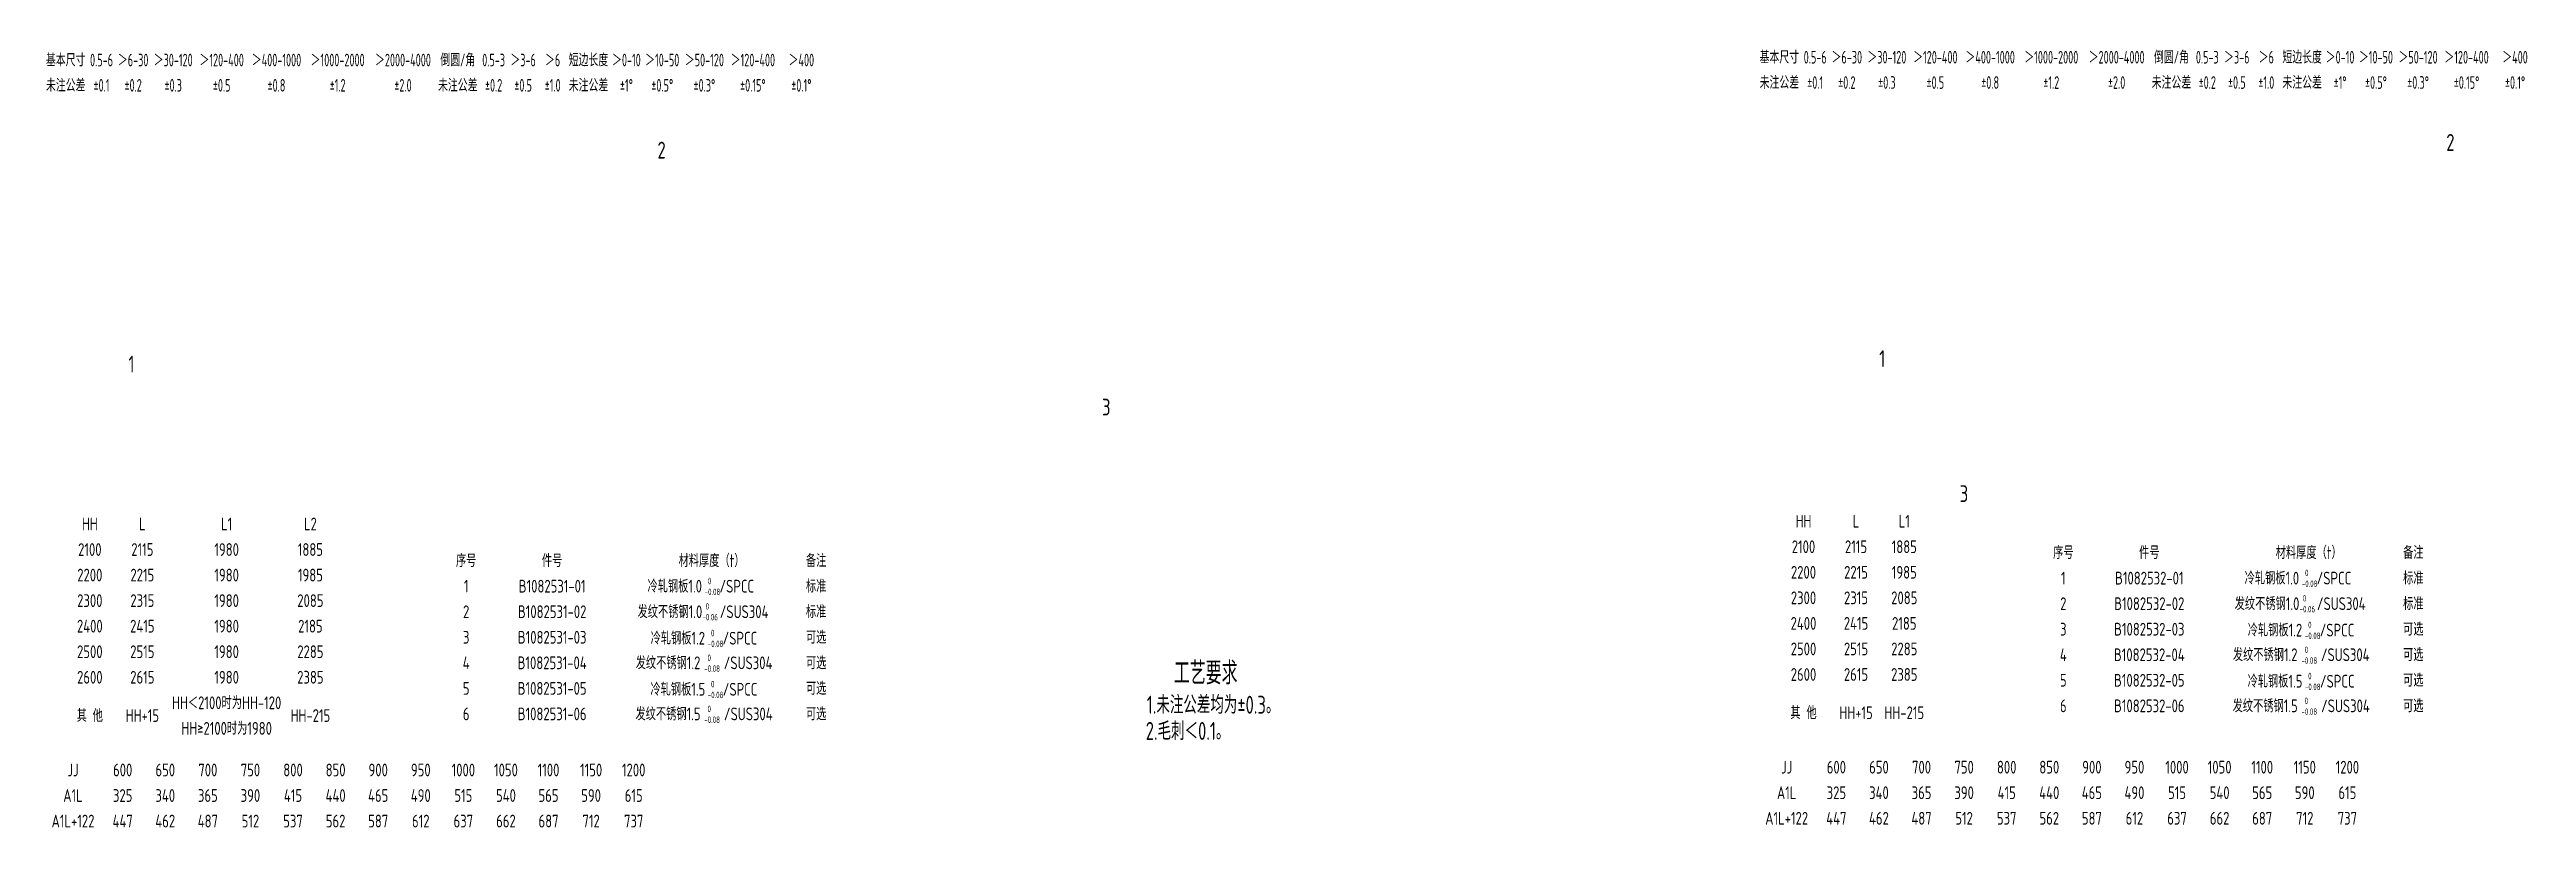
# Model space of a CAD drawing. Header units: inches. Extents: x 14216 to 120088, y -29410 to 23559.
# Drawn here: x 18852 to 24087, y -1075 to 569 of the extents above; entities that cross this region are included whole.
import ezdxf
from ezdxf.enums import TextEntityAlignment as Align

# ---------------------------------------------------------------- set-up
doc = ezdxf.new("R2010")
doc.units = ezdxf.units.IN
doc.header["$LTSCALE"] = 0.3
doc.header["$MEASUREMENT"] = 0
for name, color, linetype in [('1粗实线', 4, 'Continuous'), ('2', 2, 'Continuous'), ('2细实线', 2, 'Continuous')]:
    doc.layers.add(name, color=color, linetype=linetype)
doc.layers.add('粗实线', color=7, linetype='Continuous', lineweight=30)
doc.styles.add('HZ', font='isocp2.shx', dxfattribs={"width": 0.7, "bigfont": 'hztxt.shx'})

msp = doc.modelspace()

# ---------------------------------------------------------------- texts
at = {"layer": '1粗实线', "color": 4, "style": 'HZ', "width": 0.8}
for s, p in [('2', (20136.555, 338.939)), ('2', (23917.093, 355.216)), ('1', (19018.505, -113.408)), ('1', (22718.698, -101.783)), ('3', (21076.038, -204.121)), ('3', (22888.784, -387.257))]:
    msp.add_text(s, height=35.64, dxfattribs=at).set_placement(p)
at = {"layer": '2', "style": 'HZ', "width": 0.8}
for s, p in [('HH', (22558.651, -427.667)), ('L', (22669.651, -427.667)), ('L1', (22771.651, -427.667)), ('HH', (18936.885, -433.571)), ('L', (19047.885, -433.571)), ('L1', (19226.049, -433.571)), ('L2', (19403.049, -433.571)), ('2100', (22558.651, -481.667)), ('2115', (22669.651, -481.667)), ('1885', (22771.651, -481.667)), ('2100', (18936.885, -487.571)), ('2115', (19047.885, -487.571)), ('1980', (19226.049, -487.571)), ('1885', (19403.049, -487.571)), ('序号', (19732.313, -511.071)), ('件号', (19913.988, -511.071)), ('材料厚度（t）', (20250.874, -511.071)), ('备注', (20471.936, -511.071)), ('2200', (22558.651, -535.667)), ('2215', (22669.651, -535.667)), ('1985', (22771.651, -535.667)), ('序号', (23107.807, -494.001)), ('件号', (23289.482, -494.001)), ('材料厚度（t）', (23626.368, -494.001)), ('备注', (23847.43, -494.001)), ('2200', (18936.885, -541.571)), ('2215', (19047.885, -541.571)), ('1980', (19226.049, -541.571)), ('1985', (19403.049, -541.571)), ('1', (19732.313, -565.071)), ('B1082531-01', (19913.988, -565.071)), ('冷轧钢板1.0   /SPCC', (20228.148, -565.071)), ('标准', (20471.936, -565.071)), ('1', (23107.807, -548.001)), ('B1082532-01', (23289.482, -548.001)), ('冷轧钢板1.0   /SPCC', (23603.642, -548.001)), ('标准', (23847.43, -548.001)), ('2300', (18936.885, -595.571)), ('2315', (19047.885, -595.571)), ('1980', (19226.049, -595.571)), ('2085', (19403.049, -595.571)), ('2', (19732.313, -619.071)), ('B1082531-02', (19913.988, -619.071)), ('发纹不锈钢1.0   /SUS304 ', (20238.962, -619.071)), ('标准', (20471.936, -619.071)), ('2300', (22558.651, -589.667)), ('2315', (22669.651, -589.667)), ('2085', (22771.651, -589.667)), ('2', (23107.807, -602.001)), ('B1082532-02', (23289.482, -602.001)), ('发纹不锈钢1.0   /SUS304 ', (23614.456, -602.001)), ('标准', (23847.43, -602.001)), ('2400', (18936.885, -649.571)), ('2415', (19047.885, -649.571)), ('1980', (19226.049, -649.571)), ('2185', (19403.049, -649.571)), ('3', (19732.313, -673.071)), ('B1082531-03', (19913.988, -673.071)), ('冷轧钢板1.2   /SPCC', (20234.692, -675.01)), ('可选', (20471.936, -673.071)), ('2400', (22558.651, -643.667)), ('2415', (22669.651, -643.667)), ('2185', (22771.651, -643.667)), ('3', (23107.807, -656.001)), ('B1082532-03', (23289.482, -656.001)), ('冷轧钢板1.2   /SPCC', (23610.186, -657.94)), ('可选', (23847.43, -656.001)), ('2500', (18936.885, -703.571)), ('2515', (19047.885, -703.571)), ('1980', (19226.049, -703.571)), ('2285', (19403.049, -703.571)), ('4', (19732.313, -727.071)), ('B1082531-04', (19913.988, -727.071)), ('发纹不锈钢1.2    /SUS304 ', (20241.207, -727.071)), ('可选', (20471.936, -727.071)), ('2500', (22558.651, -697.667)), ('2515', (22669.651, -697.667)), ('2285', (22771.651, -697.667)), ('4', (23107.807, -710.001)), ('B1082532-04', (23289.482, -710.001)), ('发纹不锈钢1.2    /SUS304 ', (23616.7, -710.001)), ('可选', (23847.43, -710.001)), ('2600', (18936.885, -757.571)), ('2615', (19047.885, -757.571)), ('1980', (19226.049, -757.571)), ('2385', (19403.049, -757.571)), ('5', (19732.313, -781.071)), ('B1082531-05', (19913.988, -781.071)), ('冷轧钢板1.5   /SPCC', (20234.692, -783.01)), ('可选', (20471.936, -781.071)), ('2600', (22558.651, -751.667)), ('2615', (22669.651, -751.667)), ('2385', (22771.651, -751.667)), ('5', (23107.807, -764.001)), ('B1082532-05', (23289.482, -764.001)), ('冷轧钢板1.5   /SPCC', (23610.186, -765.94)), ('可选', (23847.43, -764.001)), ('其 他', (18936.885, -838.571)), ('HH+15', (19047.885, -838.571)), ('HH＜2100时为HH-120', (19226.049, -811.571)), ('HH-215', (19403.049, -838.571)), ('6', (19732.313, -835.071)), ('B1082531-06', (19913.988, -835.071)), ('发纹不锈钢1.5    /SUS304 ', (20241.207, -835.071)), ('可选', (20471.936, -835.071)), ('其 他', (22558.651, -832.667)), ('HH+15', (22669.651, -832.667)), ('HH-215', (22771.651, -832.667)), ('6', (23107.807, -818.001)), ('B1082532-06', (23289.482, -818.001)), ('发纹不锈钢1.5    /SUS304 ', (23616.7, -818.001)), ('可选', (23847.43, -818.001)), ('HH≥2100时为1980', (19226.049, -865.571))]:
    msp.add_text(s, height=27, dxfattribs=at).set_placement(p, align=Align.MIDDLE_CENTER)
at = {"layer": '2', "color": 6, "style": 'HZ', "width": 0.75}
for s, p in [('1.未注公差均为±0.3。', (21170.63, -834.675)), ('2.毛刺＜0.1。', (21168.484, -890.071))]:
    msp.add_text(s, height=38, dxfattribs=at).set_placement(p)
at = {"layer": '2', "char_height": 13.728, "attachment_point": 1, "style": 'HZ'}
for s, insert in [(' 0\\P-0.08', (20236.256, -547.219)), (' 0\\P-0.08', (23611.749, -530.149)), (' 0\\P-0.06', (20231.648, -600.736)), (' 0\\P-0.06', (23607.142, -583.666)), (' 0\\P-0.08', (20242.799, -657.159)), (' 0\\P-0.08', (23618.293, -640.089)), (' 0\\P-0.08', (20235.576, -709.596)), (' 0\\P-0.08', (23611.07, -692.526)), (' 0\\P-0.08', (20242.799, -765.159)), (' 0\\P-0.08', (23618.293, -748.089)), (' 0\\P-0.08', (20235.576, -817.596)), (' 0\\P-0.08', (23611.07, -800.526))]:
    msp.add_mtext(s, dxfattribs=dict(at, insert=insert))
at = {"layer": '2细实线', "linetype": 'ByBlock', "style": 'HZ', "width": 0.65}
for s, p in [('基本尺寸', (18885.902, 547.282)), ('0.5-6', (18961.637, 547.282)), ('＞6-30', (19028.462, 547.282)), ('＞30-120', (19113.107, 547.282)), ('＞120-400', (19215.572, 547.282)), ('＞400-1000', (19331.402, 547.282)), ('＞1000-2000', (19460.597, 547.282)), ('＞2000-4000', (19598.702, 547.282)), ('倒圆/角', (19714.532, 547.282)), ('0.5-3', (19790.267, 547.282)), ('＞3-6', (19852.637, 547.282)), ('＞6', (19915.007, 547.282)), ('短边长度', (19990.742, 547.282)), ('＞0-10', (20070.932, 547.282)), ('＞10-50', (20146.667, 547.282)), ('＞50-120', (20235.767, 547.282)), ('＞120-400', (20338.232, 547.282)), ('＞400', (20440.697, 547.282)), ('基本尺寸', (22507.668, 553.186)), ('0.5-6', (22583.403, 553.186)), ('＞6-30', (22650.228, 553.186)), ('＞30-120', (22734.873, 553.186)), ('＞120-400', (22837.338, 553.186)), ('＞400-1000', (22953.168, 553.186)), ('＞1000-2000', (23082.363, 553.186)), ('＞2000-4000', (23220.468, 553.186)), ('倒圆/角', (23336.298, 553.186)), ('0.5-3', (23412.033, 553.186)), ('＞3-6', (23474.403, 553.186)), ('＞6', (23536.773, 553.186)), ('短边长度', (23612.508, 553.186)), ('＞0-10', (23692.698, 553.186)), ('＞10-50', (23768.433, 553.186)), ('＞50-120', (23857.533, 553.186)), ('＞120-400', (23959.998, 553.186)), ('＞400', (24062.463, 553.186)), ('未注公差', (18885.902, 493.822)), ('%%p0.1', (18961.637, 493.822)), ('%%p0.2', (19028.462, 493.822)), ('%%p0.3', (19113.107, 493.822)), ('%%p0.5', (19215.572, 493.822)), ('%%p0.8', (19331.402, 493.822)), ('%%p1.2', (19460.597, 493.822)), ('%%p2.0', (19598.702, 493.822)), ('未注公差', (19714.532, 493.822)), ('%%p0.2', (19790.267, 493.822)), ('%%p0.5', (19852.637, 493.822)), ('%%p1.0', (19915.007, 493.822)), ('未注公差', (19990.742, 493.822)), ('%%p1%%d', (20070.932, 493.822)), ('%%p0.5%%d', (20146.667, 493.822)), ('%%p0.3%%d', (20235.767, 493.822)), ('%%p0.15%%d', (20338.232, 493.822)), ('%%p0.1%%d', (20440.697, 493.822)), ('未注公差', (22507.668, 499.726)), ('%%p0.1', (22583.403, 499.726)), ('%%p0.2', (22650.228, 499.726)), ('%%p0.3', (22734.873, 499.726)), ('%%p0.5', (22837.338, 499.726)), ('%%p0.8', (22953.168, 499.726)), ('%%p1.2', (23082.363, 499.726)), ('%%p2.0', (23220.468, 499.726)), ('未注公差', (23336.298, 499.726)), ('%%p0.2', (23412.033, 499.726)), ('%%p0.5', (23474.403, 499.726)), ('%%p1.0', (23536.773, 499.726)), ('未注公差', (23612.508, 499.726)), ('%%p1%%d', (23692.698, 499.726)), ('%%p0.5%%d', (23768.433, 499.726)), ('%%p0.3%%d', (23857.533, 499.726)), ('%%p0.15%%d', (23959.998, 499.726)), ('%%p0.1%%d', (24062.463, 499.726))]:
    msp.add_text(s, height=26.73, dxfattribs=at).set_placement(p, align=Align.MIDDLE_CENTER)
at = {"layer": '2细实线', "style": 'HZ', "width": 0.8}
for s, p in [('JJ', (18901.352, -953.594)), ('600', (19006.352, -953.594)), ('650', (19096.352, -953.594)), ('700', (19186.352, -953.594)), ('750', (19276.352, -953.594)), ('800', (19366.352, -953.594)), ('850', (19456.352, -953.594)), ('900', (19546.352, -953.594)), ('950', (19636.352, -953.594)), ('1000', (19726.352, -953.594)), ('1050', (19816.352, -953.594)), ('1100', (19906.352, -953.594)), ('1150', (19996.352, -953.594)), ('1200', (20086.352, -953.594)), ('JJ', (22523.118, -947.69)), ('600', (22628.118, -947.69)), ('650', (22718.118, -947.69)), ('700', (22808.118, -947.69)), ('750', (22898.118, -947.69)), ('800', (22988.118, -947.69)), ('850', (23078.118, -947.69)), ('900', (23168.118, -947.69)), ('950', (23258.118, -947.69)), ('1000', (23348.118, -947.69)), ('1050', (23438.118, -947.69)), ('1100', (23528.118, -947.69)), ('1150', (23618.118, -947.69)), ('1200', (23708.118, -947.69)), ('A1L', (18901.352, -1007.594)), ('325', (19006.352, -1007.594)), ('340', (19096.352, -1007.594)), ('365', (19186.352, -1007.594)), ('390', (19276.352, -1007.594)), ('415', (19366.352, -1007.594)), ('440', (19456.352, -1007.594)), ('465', (19546.352, -1007.594)), ('490', (19636.352, -1007.594)), ('515', (19726.352, -1007.594)), ('540', (19816.352, -1007.594)), ('565', (19906.352, -1007.594)), ('590', (19996.352, -1007.594)), ('615', (20086.352, -1007.594)), ('A1L', (22523.118, -1001.69)), ('325', (22628.118, -1001.69)), ('340', (22718.118, -1001.69)), ('365', (22808.118, -1001.69)), ('390', (22898.118, -1001.69)), ('415', (22988.118, -1001.69)), ('440', (23078.118, -1001.69)), ('465', (23168.118, -1001.69)), ('490', (23258.118, -1001.69)), ('515', (23348.118, -1001.69)), ('540', (23438.118, -1001.69)), ('565', (23528.118, -1001.69)), ('590', (23618.118, -1001.69)), ('615', (23708.118, -1001.69)), ('A1L+122', (22523.118, -1055.69)), ('447', (22628.118, -1055.69)), ('462', (22718.118, -1055.69)), ('487', (22808.118, -1055.69)), ('512', (22898.118, -1055.69)), ('537', (22988.118, -1055.69)), ('562', (23078.118, -1055.69)), ('587', (23168.118, -1055.69)), ('612', (23258.118, -1055.69)), ('637', (23348.118, -1055.69)), ('662', (23438.118, -1055.69)), ('687', (23528.118, -1055.69)), ('712', (23618.118, -1055.69)), ('737', (23708.118, -1055.69)), ('A1L+122', (18901.352, -1061.594)), ('447', (19006.352, -1061.594)), ('462', (19096.352, -1061.594)), ('487', (19186.352, -1061.594)), ('512', (19276.352, -1061.594)), ('537', (19366.352, -1061.594)), ('562', (19456.352, -1061.594)), ('587', (19546.352, -1061.594)), ('612', (19636.352, -1061.594)), ('637', (19726.352, -1061.594)), ('662', (19816.352, -1061.594)), ('687', (19906.352, -1061.594)), ('712', (19996.352, -1061.594)), ('737', (20086.352, -1061.594))]:
    msp.add_text(s, height=27, dxfattribs=at).set_placement(p, align=Align.MIDDLE_CENTER)
at = {"layer": '粗实线', "color": 3, "linetype": 'Continuous', "lineweight": -3, "style": 'HZ', "width": 0.7}
msp.add_text('工艺要求', height=48, dxfattribs=at).set_placement((21228.026, -772.756))

doc.saveas('drawing.dxf')
